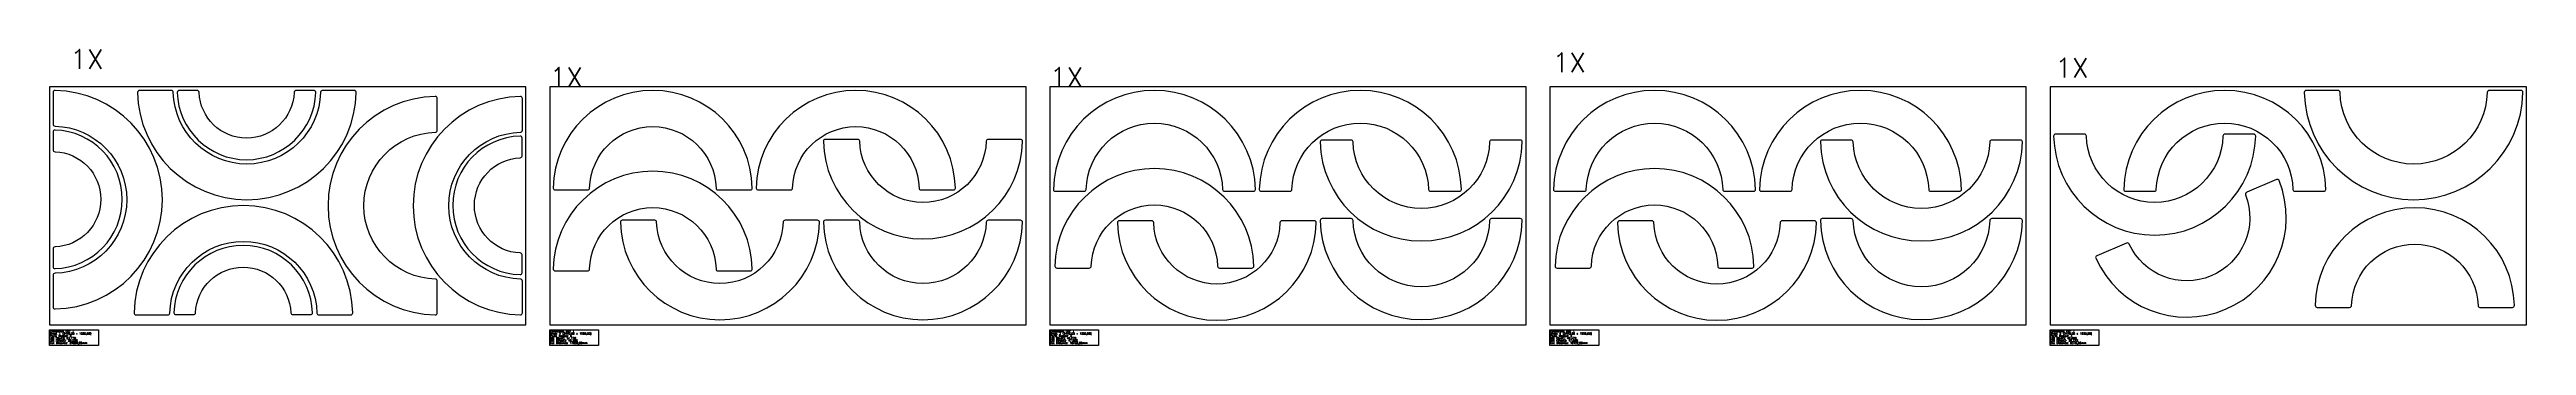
# Model space of a CAD drawing. Header units: millimetres. Extents: x 0 to 12688, y -105 to 1412.
import ezdxf

# ---------------------------------------------------------------- set-up
doc = ezdxf.new("R2010")
doc.units = ezdxf.units.MM
for name, color, linetype in [('--NestedParts--', 7, 'Continuous'), ('sheet', 24, 'Continuous'), ('Stats', 7, 'Continuous')]:
    doc.layers.add(name, color=color, linetype=linetype)
doc.styles.get("Standard").update_dxf_attribs({"font": 'txt.shx'})

msp = doc.modelspace()

# ---------------------------------------------------------------- linework, layer by layer
at = {"layer": '--NestedParts--', "color": 7}
for points in [[(18, 1029, 0.406665), (28, 1019, -0.974486), (28, 265, 0.406665), (18, 255), (18, 92, 0.419549), (28, 82, 0.981981), (28, 1202, 0.419549), (18, 1192)], [(1398, 1202, 0.406665), (1388, 1192, -0.974486), (634, 1192, 0.406665), (624, 1202), (461, 1202, 0.419549), (451, 1192, 0.981981), (1571, 1192, 0.419549), (1561, 1202)], [(1263, 1202, 0.402726), (1253, 1192, -0.961375), (766, 1192, 0.402726), (756, 1202), (664, 1202, 0.42273), (654, 1192, 0.971423), (1364, 1192, 0.42273), (1354, 1202)], [(1986, 225, 0.406665), (1977, 235, -0.974486), (1977, 988, 0.406665), (1986, 998), (1986, 1161, 0.419549), (1976, 1171, 0.981981), (1976, 52, 0.419549), (1986, 62)], [(2422, 225, 0.406665), (2412, 235, -0.974486), (2412, 988, 0.406665), (2422, 998), (2422, 1161, 0.419549), (2412, 1171, 0.981981), (2412, 52, 0.419549), (2422, 62)], [(2756, 692, 0.40547), (2766, 702, -0.970495), (3414, 702, 0.40547), (3424, 692), (3590, 692, 0.420084), (3600, 702, 0.980196), (2580, 702, 0.420084), (2590, 692)], [(3796, 692, 0.40547), (3806, 702, -0.970495), (4454, 702, 0.40547), (4464, 692), (4630, 692, 0.420084), (4640, 702, 0.980196), (3620, 702, 0.420084), (3630, 692)], [(5300, 685, 0.4061), (5310, 694, -0.972598), (6009, 694, 0.4061), (6019, 685), (6167, 685, 0.419997), (6177, 695, 0.980486), (5142, 695, 0.419997), (5152, 685)], [(6354, 685, 0.4061), (6364, 694, -0.972598), (7064, 694, 0.4061), (7074, 685), (7222, 685, 0.419997), (7232, 695, 0.980486), (6197, 695, 0.419997), (6207, 685)], [(7862, 685, 0.4061), (7872, 694, -0.972598), (8571, 694, 0.4061), (8581, 685), (8729, 685, 0.419997), (8739, 695, 0.980486), (7704, 695, 0.419997), (7714, 685)], [(8916, 685, 0.4061), (8926, 694, -0.972598), (9626, 694, 0.4061), (9636, 685), (9784, 685, 0.419997), (9794, 695, 0.980486), (8759, 695, 0.419997), (8769, 685)], [(10782, 685, 0.4061), (10792, 694, -0.972598), (11492, 694, 0.4061), (11502, 685), (11650, 685, 0.419997), (11660, 695, 0.980486), (10625, 695, 0.419997), (10635, 685)], [(12497, 1202, 0.406665), (12487, 1192, -0.974486), (11733, 1192, 0.406665), (11723, 1202), (11560, 1202, 0.419549), (11550, 1192, 0.981981), (12670, 1192, 0.419549), (12660, 1202)], [(18, 898, 0.402726), (28, 888, -0.961375), (28, 400, 0.402726), (18, 390), (18, 299, 0.42273), (28, 289, 0.971423), (28, 999, 0.42273), (18, 989)], [(2421, 359, 0.402726), (2411, 369, -0.961375), (2411, 857, 0.402726), (2421, 866), (2421, 958, 0.42273), (2410, 968, 0.971423), (2410, 258, 0.42273), (2421, 268)], [(4808, 951, 0.40547), (4798, 942, -0.970495), (4150, 942, 0.40547), (4140, 951), (3974, 951, 0.420084), (3964, 941, 0.980196), (4984, 941, 0.420084), (4974, 951)], [(7387, 948, 0.4061), (7377, 938, -0.972598), (6677, 938, 0.4061), (6667, 948), (6519, 948, 0.419997), (6509, 938, 0.980486), (7544, 938, 0.419997), (7534, 948)], [(9949, 948, 0.4061), (9939, 938, -0.972598), (9239, 938, 0.4061), (9229, 948), (9081, 948, 0.419997), (9071, 938, 0.980486), (10106, 938, 0.419997), (10096, 948)], [(11143, 978, 0.4061), (11133, 968, -0.972598), (10434, 968, 0.4061), (10424, 978), (10276, 978, 0.419997), (10266, 968, 0.980486), (11301, 968, 0.419997), (11291, 978)], [(2756, 277, 0.40547), (2766, 287, -0.970495), (3414, 287, 0.40547), (3424, 277), (3590, 277, 0.420084), (3600, 288, 0.980196), (2580, 288, 0.420084), (2590, 277)], [(5326, 292, 0.40547), (5336, 301, -0.970495), (5983, 301, 0.40547), (5993, 292), (6159, 292, 0.420084), (6169, 302, 0.980196), (5150, 302, 0.420084), (5160, 292)], [(7888, 292, 0.40547), (7898, 301, -0.970495), (8545, 301, 0.40547), (8555, 292), (8721, 292, 0.420084), (8731, 302, 0.980196), (7712, 302, 0.420084), (7722, 292)], [(11255, 680, 0.40547), (11249, 667, -0.970495), (10653, 415, 0.40547), (10640, 420), (10487, 355, 0.420084), (10482, 342, 0.980196), (11421, 740, 0.420084), (11408, 745)], [(606, 52, 0.406665), (616, 61, -0.974486), (1370, 61, 0.406665), (1380, 52), (1543, 52, 0.419549), (1553, 62, 0.981981), (433, 62, 0.419549), (443, 52)], [(3768, 537, 0.40547), (3758, 527, -0.970495), (3110, 527, 0.40547), (3100, 537), (2934, 537, 0.420084), (2924, 527, 0.980196), (3944, 527, 0.420084), (3934, 537)], [(4808, 537, 0.40547), (4798, 527, -0.970495), (4150, 527, 0.40547), (4140, 537), (3974, 537, 0.420084), (3964, 527, 0.980196), (4984, 527, 0.420084), (4974, 537)], [(6313, 534, 0.40547), (6303, 524, -0.970495), (5656, 524, 0.40547), (5646, 534), (5480, 534, 0.420084), (5470, 524, 0.980196), (6489, 524, 0.420084), (6479, 534)], [(7387, 545, 0.4061), (7377, 536, -0.972598), (6677, 536, 0.4061), (6667, 545), (6519, 545, 0.419997), (6509, 535, 0.980486), (7544, 535, 0.419997), (7534, 545)], [(8875, 534, 0.40547), (8865, 524, -0.970495), (8218, 524, 0.40547), (8208, 534), (8042, 534, 0.420084), (8032, 524, 0.980196), (9051, 524, 0.420084), (9041, 534)], [(9949, 545, 0.4061), (9939, 536, -0.972598), (9239, 536, 0.4061), (9229, 545), (9081, 545, 0.419997), (9071, 535, 0.980486), (10106, 535, 0.419997), (10096, 545)], [(11782, 90, 0.40547), (11792, 100, -0.970495), (12440, 100, 0.40547), (12450, 90), (12616, 90, 0.420084), (12626, 101, 0.980196), (11606, 101, 0.420084), (11616, 90)], [(738, 53, 0.402726), (748, 62, -0.961375), (1236, 62, 0.402726), (1246, 53), (1337, 53, 0.42273), (1347, 63, 0.971423), (637, 63, 0.42273), (647, 53)]]:
    msp.add_lwpolyline(points, format="xyb", close=True, dxfattribs=at)
at = {"layer": 'sheet', "color": 7}
for points in [[(0, 0), (2440, 0), (2440, 1220), (0, 1220)], [(2562, 0), (5002, 0), (5002, 1220), (2562, 1220)], [(5124, 0), (7564, 0), (7564, 1220), (5124, 1220)], [(7686, 0), (10126, 0), (10126, 1220), (7686, 1220)], [(10248, 0), (12688, 0), (12688, 1220), (10248, 1220)]]:
    msp.add_lwpolyline(points, close=True, dxfattribs=at)
at = {"layer": 'Stats', "color": 151}
for points in [[(0, -25), (250, -25), (250, -105), (0, -105), (0, -25)], [(2562, -25), (2812, -25), (2812, -105), (2562, -105), (2562, -25)], [(5124, -25), (5374, -25), (5374, -105), (5124, -105), (5124, -25)], [(7686, -25), (7936, -25), (7936, -105), (7686, -105), (7686, -25)], [(10248, -25), (10498, -25), (10498, -105), (10248, -105), (10248, -25)]]:
    msp.add_lwpolyline(points, close=True, dxfattribs=at)

# ---------------------------------------------------------------- texts
at = {"char_height": 100, "attachment_point": 1}
for insert in [(106, 1412), (2562, 1320), (5124, 1320), (7699, 1395), (10274, 1368)]:
    msp.add_mtext_dynamic_manual_height_columns('1X', width=438.55, gutter_width=1, heights=[0], dxfattribs=dict(at, insert=insert))
at = {"layer": 'Stats', "color": 60}
for s, p in [('Sheet 1 (2440,00 x 1220,00)', (2, -49)), ('Cut Distance: 24809,85mm', (2, -97)), ('Production Qty: 1', (2, -37)), ('Parts Nested: 9', (2, -61)), ('Util (Nest): 63,77%', (2, -73)), ('Util (Sheet): 59,25%', (2, -85)), ('Sheet 2 (2440,00 x 1220,00)', (2564, -49)), ('Cut Distance: 17850,09mm', (2564, -97)), ('Production Qty: 1', (2564, -37)), ('Parts Nested: 6', (2564, -61)), ('Util (Nest): 51,73%', (2564, -73)), ('Util (Sheet): 49,10%', (2564, -85)), ('Sheet 3 (2440,00 x 1220,00)', (5126, -49)), ('Cut Distance: 18122,99mm', (5126, -97)), ('Production Qty: 1', (5126, -37)), ('Parts Nested: 6', (5126, -61)), ('Util (Nest): 49,47%', (5126, -73)), ('Util (Sheet): 47,02%', (5126, -85)), ('Sheet 4 (2440,00 x 1220,00)', (7688, -49)), ('Cut Distance: 18122,99mm', (7688, -97)), ('Production Qty: 1', (7688, -37)), ('Parts Nested: 6', (7688, -61)), ('Util (Nest): 49,47%', (7688, -73)), ('Util (Sheet): 47,02%', (7688, -85)), ('Sheet 5 (2440,00 x 1220,00)', (10250, -49)), ('Cut Distance: 9379,06mm', (10250, -97)), ('Production Qty: 1', (10250, -37)), ('Parts Nested: 3', (10250, -61)), ('Util (Nest): 40,69%', (10250, -73)), ('Util (Sheet): 24,37%', (10250, -85))]:
    msp.add_text(s, height=10, dxfattribs=at).set_placement(p)

doc.saveas('drawing.dxf')
